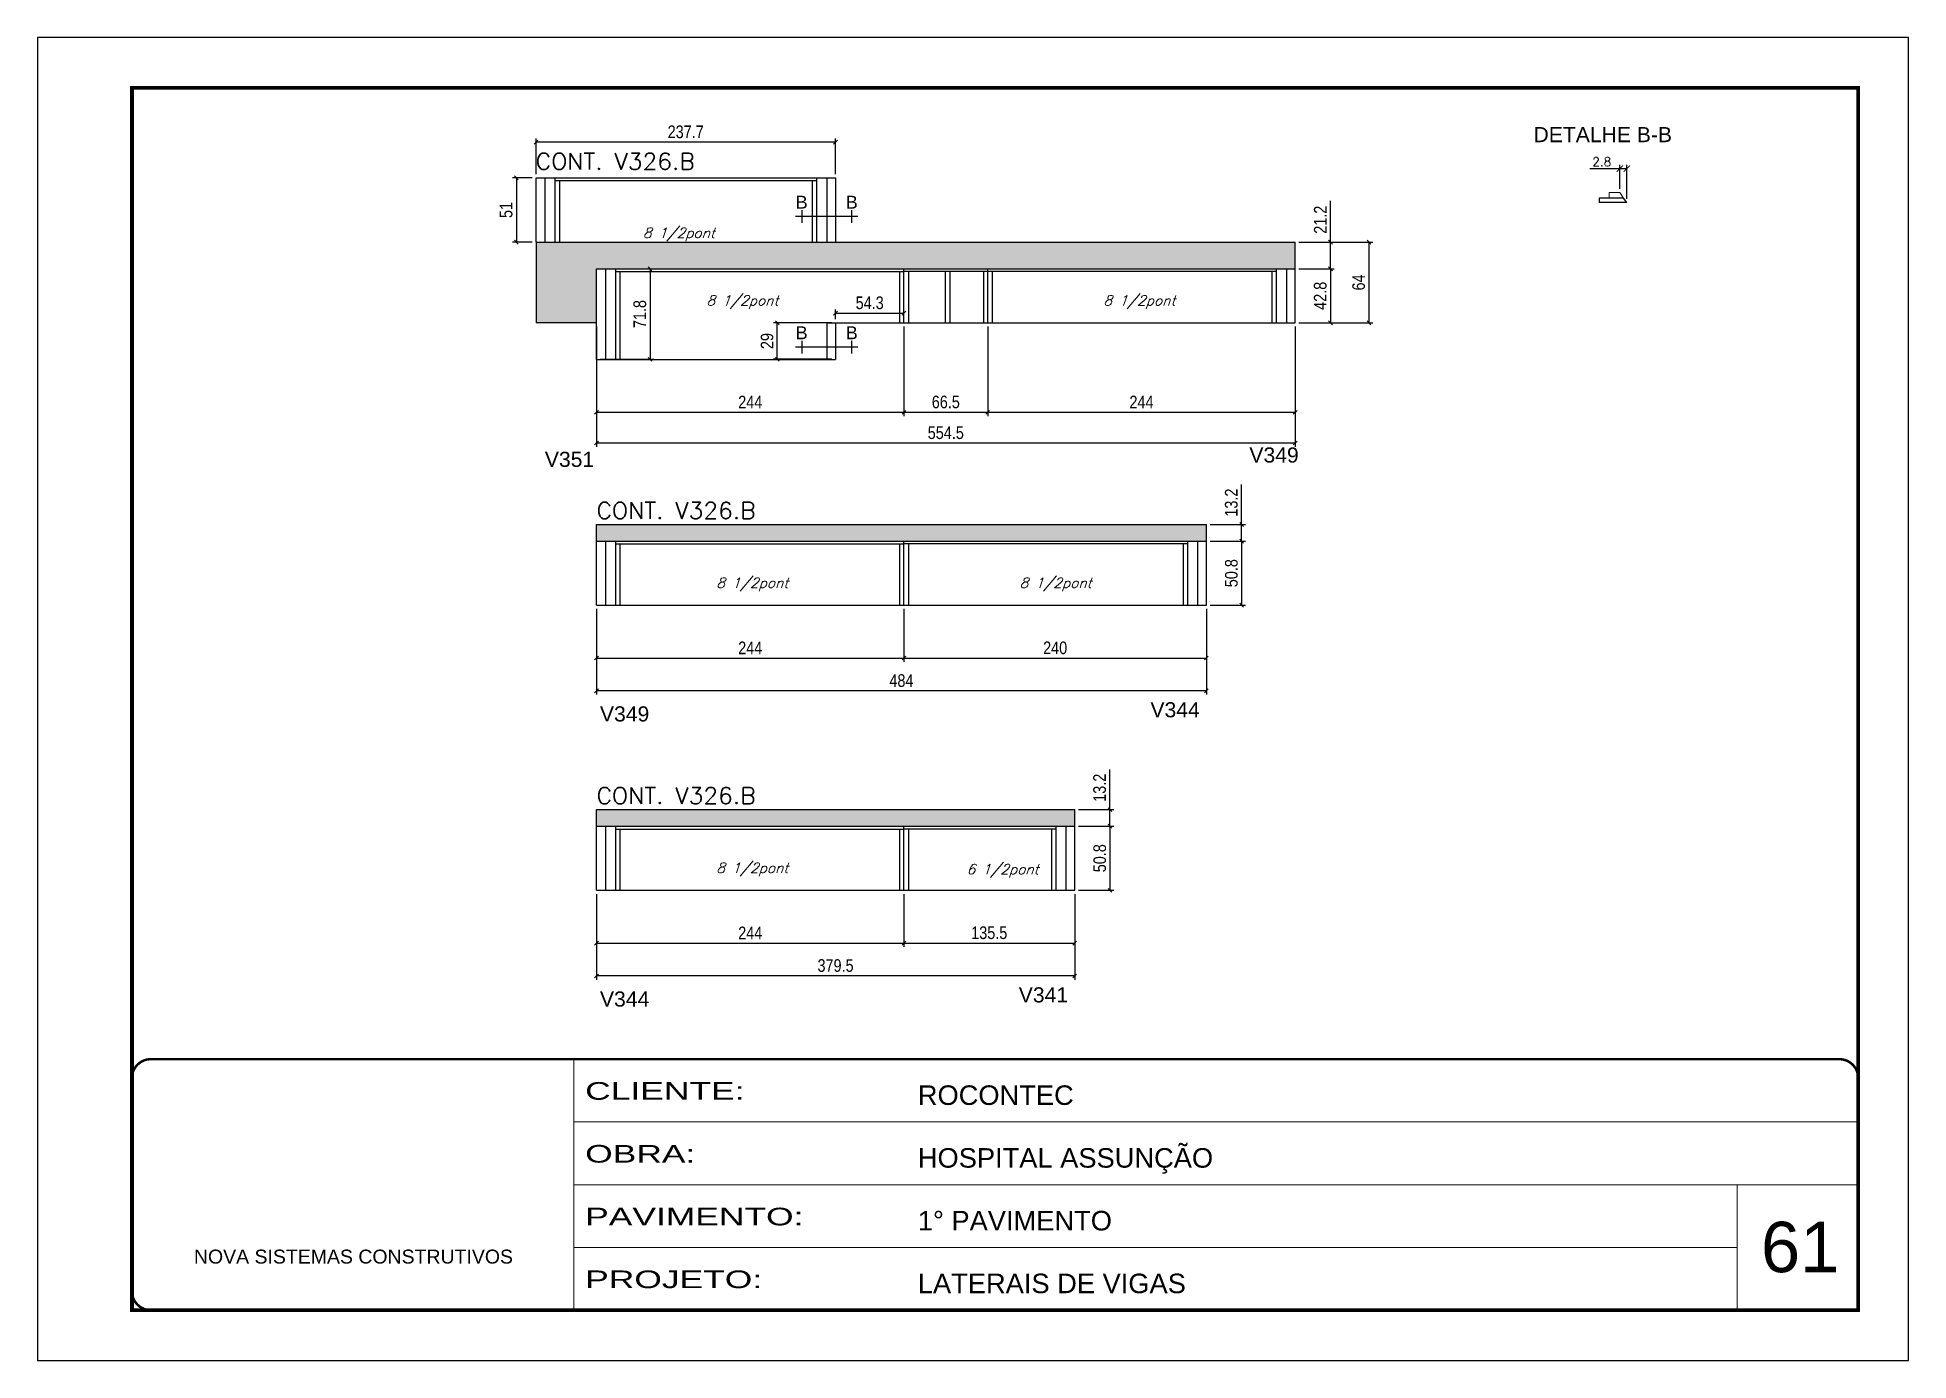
# Model space of a CAD drawing. Extents: x 137137 to 143418, y 10464 to 34486.
# Drawn here: x 137137 to 138622, y 16207 to 17257 of the extents above; entities that cross this region are included whole.
import ezdxf
from ezdxf.enums import TextEntityAlignment as Align

# ---------------------------------------------------------------- set-up
doc = ezdxf.new("R2010")
doc.units = 0
doc.linetypes.add('CONTINUO', pattern=[0])
doc.linetypes.add('DASHED', pattern=[0.75, 0.5, -0.25])
for name, color, linetype in [('5', 5, 'Continuous'), ('COTA', 241, 'Continuous'), ('detalhes', 4, 'Continuous'), ('Painéis', 200, 'Continuous'), ('SARR_2.2x7', 40, 'Continuous'), ('SARR_3.5x7', 81, 'Continuous'), ('texto', 7, 'Continuous')]:
    doc.layers.add(name, color=color, linetype=linetype)
for name, color, linetype, lineweight in [('CARIMBO', 255, 'Continuous', 9), ('Folhas', 255, 'Continuous', 9), ('Sarr 2.2x7', 40, 'Continuous', 9), ('SARRAFO DE PRESSAO', 251, 'DASHED', 9), ('Texto Seção', 7, 'Continuous', 15)]:
    doc.layers.add(name, color=color, linetype=linetype, lineweight=lineweight)
doc.layers.add('Laje_Perimetro', color=7, linetype='Continuous', plot=False)
doc.styles.add('ARIAL', font='arial.ttf')
doc.styles.add('COTA TECNICA', font='techl___.ttf', dxfattribs={"height": 10})
doc.styles.add('REGUA-120', font='ROMANS.shx', dxfattribs={"height": 15})
doc.styles.add('Romans', font='romans.shx')
doc.styles.get("Standard").update_dxf_attribs({"font": 'arial.ttf'})
doc.styles.add('Tecnologia', font='')
doc.styles.get('Tecnologia').set_extended_font_data('Forgotten Futurist')
doc.dimstyles.new('Cota Seção (2x)', dxfattribs={"dimtxt": 7, "dimasz": 5, "dimexe": 3, "dimexo": 3, "dimgap": 2, "dimtad": 3, "dimdec": 1, "dimlfac": 0.5, "dimzin": 12, "dimdsep": 46, "dimtxsty": 'Romans', "dimblk": 'ARCHTICK', "dimcen": 0, "dimclrd": 4, "dimclre": 4, "dimclrt": 1, "dimadec": 1, "dimazin": 3, "dimtfac": 1, "dimtdec": 1, "dimtmove": 0, "dimatfit": 3, "dimldrblk": 'OBLIQUE', "dimfxl": 1, "dimtolj": 1, "dimtzin": 12, "dimarcsym": 0})
doc.dimstyles.new('PAINEL', dxfattribs={"dimtxt": 10, "dimasz": 3, "dimexe": 3, "dimexo": 3, "dimgap": 3, "dimtad": 1, "dimdec": 1, "dimzin": 12, "dimdsep": 46, "dimtxsty": 'COTA TECNICA', "dimblk1": 'OBLIQUE', "dimblk2": 'OBLIQUE', "dimsah": 1, "dimcen": 0.9, "dimclrd": 4, "dimclre": 4, "dimclrt": 240, "dimadec": 1, "dimazin": 3, "dimtfac": 1, "dimtdec": 1, "dimtmove": 0, "dimatfit": 3, "dimfxl": 1, "dimtolj": 1, "dimtzin": 12, "dimarcsym": 0})

msp = doc.modelspace()

# ---------------------------------------------------------------- texts
at = {"layer": '5', "color": 7, "linetype": 'Continuous'}
msp.add_text('DETALHE B-B', height=12, rotation=359.99996, dxfattribs=at).set_placement((138324.64, 17174.03))
at = {"layer": '5', "linetype": 'Continuous'}
for s, p in [('V349', (138099.13, 16919.78)), ('V351', (137540.01, 16916.33)), ('V349', (137583.74, 16714.32)), ('V344', (138020.61, 16717.62)), ('V344', (137583.74, 16488.06)), ('V341', (137916.11, 16491.36))]:
    msp.add_text(s, height=12, rotation=359.99996, dxfattribs=at).set_placement(p)
at = {"layer": 'CARIMBO', "style": 'ARIAL'}
msp.add_text('61', height=40, dxfattribs=at).set_placement((138505.15, 16277.29))
at = {"layer": 'detalhes', "color": 0, "linetype": 'Continuous', "style": 'ARIAL'}
for p in [(137743.8, 17126.41), (137783.59, 17126.41), (137743.8, 17022.76), (137783.59, 17022.76)]:
    msp.add_text('B', height=10.22, dxfattribs=at).set_placement(p, align=Align.MIDDLE_CENTER)
at = {"layer": 'texto', "color": 2, "char_height": 8, "attachment_point": 5, "style": 'Romans'}
for s, insert in [('{\\Q19;\\C256;8 1/2pont}', (137646.37, 17100.78)), ('{\\Q19;\\C256;8 1/2pont}', (137696.79, 17047.14)), ('{\\Q19;\\C256;8 1/2pont}', (138011.85, 17047.14)), ('{\\Q19;\\C256;8 1/2pont}', (137704.61, 16823.06)), ('{\\Q19;\\C256;8 1/2pont}', (137945.35, 16823.06)), ('{\\Q19;\\C256;8 1/2pont}', (137704.61, 16596.81)), ('{\\Q19;\\C256;6 1/2pont}', (137903.27, 16595.79))]:
    msp.add_mtext(s, dxfattribs=dict(at, insert=insert))
at = {"layer": 'Texto Seção', "style": 'REGUA-120', "width": 1.05}
for p in [(137532.7, 17152.29), (137580.98, 16875.22), (137580.98, 16648.96)]:
    msp.add_text('CONT. V326.B', height=13, dxfattribs=at).set_placement(p)

# ---------------------------------------------------------------- blocks, each defined once
blk = doc.blocks.new('9999999999')
at = {"color": 30, "linetype": 'CONTINUO'}
for p, q in [((98564.6, 34230.2), (98564.6, 34429.4)), ((98564.6, 34379.6), (99584, 34379.6)), ((98564.6, 34329.8), (99488, 34329.8)), ((99584, 34329.8), (99488, 34329.8)), ((99488, 34329.8), (99488, 34230.2)), ((98564.6, 34280), (99488, 34280))]:
    blk.add_line(p, q, dxfattribs=at)
at = {"color": 30, "linetype": 'CONTINUO', "const_width": 2}
blk.add_lwpolyline([(99584, 34230.2), (99584, 34414.4, 0.414214), (99569, 34429.4), (98229, 34429.4, 0.414214), (98214, 34414.4), (98214, 34245.2, 0.414214), (98229, 34230.2), (99584, 34230.2)], format="xyb", dxfattribs=at)
at = {"layer": 'Folhas'}
blk.add_lwpolyline([(98139, 34190.2), (99624, 34190.2), (99624, 35240.2), (98139, 35240.2)], close=True, dxfattribs=at)
at = {"layer": 'Folhas', "color": 30, "const_width": 3}
blk.add_lwpolyline([(98214, 34230.2), (99584, 34230.2), (99584, 35200.2), (98214, 35200.2)], close=True, dxfattribs=at)
at = {"color": 7, "linetype": 'Continuous', "ltscale": 5, "style": 'ARIAL'}
for s, height, p in [('ROCONTEC', 15.48, (98837.7, 34393.1)), ('HOSPITAL ASSUNÇÃO', 15.483, (98837.7, 34343.3)), ('1° PAVIMENTO', 15.483, (98837.7, 34293.5)), ('NOVA SISTEMAS CONSTRUTIVOS', 11.059, (98263.2, 34267.2)), ('LATERAIS DE VIGAS', 15.483, (98837.7, 34243.7))]:
    blk.add_text(s, height=height, dxfattribs=at).set_placement(p)
at = {"layer": 'Folhas', "color": 7, "style": 'Tecnologia', "width": 1.5}
for s, p in [('CLIENTE:', (98573.7, 34397.2)), ('OBRA:', (98573.7, 34347.3)), ('PAVIMENTO:', (98573.7, 34297.5)), ('PROJETO:', (98573.7, 34247.7))]:
    blk.add_text(s, height=14, dxfattribs=at).set_placement(p)
blk = doc.blocks.new('_Oblique')
at = {"color": 0, "linetype": 'ByBlock', "lineweight": -2}
blk.add_line((-0.5, -0.5), (0.5, 0.5), dxfattribs=at)
blk = doc.blocks.new('*D1725')
at = {"layer": 'COTA', "color": 4, "lineweight": -2, "ltscale": 25, "transparency": 16777216}
for p, q in [((137581, 17027.7), (137581, 16932.3)), ((138135.5, 17027.7), (138135.5, 16932.3)), ((138135.5, 16935.3), (137581, 16935.3))]:
    blk.add_line(p, q, dxfattribs=at)
at = {"layer": 'Defpoints', "color": 0, "ltscale": 25, "transparency": 16777216}
for p in [(137581, 17030.7), (138135.5, 17030.7), (137581, 16935.3)]:
    blk.add_point(p, dxfattribs=at)
at = {"layer": 'COTA', "color": 4, "lineweight": -2, "ltscale": 25, "transparency": 16777216, "xscale": 3, "yscale": 3, "zscale": 3, "rotation": 180}
blk.add_blockref('_Oblique', (137581, 16935.3), dxfattribs=at)
at = {"layer": 'COTA', "color": 4, "lineweight": -2, "ltscale": 25, "transparency": 16777216, "xscale": 3, "yscale": 3, "zscale": 3}
blk.add_blockref('_Oblique', (138135.5, 16935.3), dxfattribs=at)
at = {"layer": 'COTA', "color": 240, "ltscale": 25, "transparency": 16777216, "insert": (137858.2, 16943.4), "char_height": 10, "attachment_point": 5, "style": 'COTA TECNICA'}
blk.add_mtext('\\A1;554.5', dxfattribs=at)
blk = doc.blocks.new('*D1726')
at = {"layer": 'COTA', "color": 4, "lineweight": -2, "ltscale": 25, "transparency": 16777216}
for p, q in [((137825, 17027.7), (137825, 16956.7)), ((137581, 16998.7), (137581, 16956.7)), ((137581, 16959.7), (137825, 16959.7))]:
    blk.add_line(p, q, dxfattribs=at)
at = {"layer": 'Defpoints', "color": 0, "ltscale": 25, "transparency": 16777216}
for p in [(137825, 17030.7), (137581, 17001.7), (137825, 16959.7)]:
    blk.add_point(p, dxfattribs=at)
at = {"layer": 'COTA', "color": 4, "lineweight": -2, "ltscale": 25, "transparency": 16777216, "xscale": 3, "yscale": 3, "zscale": 3, "rotation": 180}
blk.add_blockref('_Oblique', (137581, 16959.7), dxfattribs=at)
at = {"layer": 'COTA', "color": 4, "lineweight": -2, "ltscale": 25, "transparency": 16777216, "xscale": 3, "yscale": 3, "zscale": 3}
blk.add_blockref('_Oblique', (137825, 16959.7), dxfattribs=at)
at = {"layer": 'COTA', "color": 240, "ltscale": 25, "transparency": 16777216, "insert": (137703, 16967.8), "char_height": 10, "attachment_point": 5, "style": 'COTA TECNICA'}
blk.add_mtext('\\A1;244', dxfattribs=at)
blk = doc.blocks.new('*D1727')
at = {"layer": 'COTA', "color": 4, "lineweight": -2, "ltscale": 25, "transparency": 16777216}
for p, q in [((137825, 17027.7), (137825, 16956.7)), ((137891.5, 17027.7), (137891.5, 16956.7)), ((137825, 16959.7), (137891.5, 16959.7))]:
    blk.add_line(p, q, dxfattribs=at)
at = {"layer": 'Defpoints', "color": 0, "ltscale": 25, "transparency": 16777216}
for p in [(137825, 17030.7), (137891.5, 17030.7), (137891.5, 16959.7)]:
    blk.add_point(p, dxfattribs=at)
at = {"layer": 'COTA', "color": 4, "lineweight": -2, "ltscale": 25, "transparency": 16777216, "xscale": 3, "yscale": 3, "zscale": 3, "rotation": 180}
blk.add_blockref('_Oblique', (137825, 16959.7), dxfattribs=at)
at = {"layer": 'COTA', "color": 4, "lineweight": -2, "ltscale": 25, "transparency": 16777216, "xscale": 3, "yscale": 3, "zscale": 3}
blk.add_blockref('_Oblique', (137891.5, 16959.7), dxfattribs=at)
at = {"layer": 'COTA', "color": 240, "ltscale": 25, "transparency": 16777216, "insert": (137858.2, 16967.8), "char_height": 10, "attachment_point": 5, "style": 'COTA TECNICA'}
blk.add_mtext('\\A1;66.5', dxfattribs=at)
blk = doc.blocks.new('*D1728')
at = {"layer": 'COTA', "color": 4, "lineweight": -2, "ltscale": 25, "transparency": 16777216}
for p, q in [((137891.5, 17027.7), (137891.5, 16956.7)), ((138135.5, 17027.7), (138135.5, 16956.7)), ((137891.5, 16959.7), (138135.5, 16959.7))]:
    blk.add_line(p, q, dxfattribs=at)
at = {"layer": 'Defpoints', "color": 0, "ltscale": 25, "transparency": 16777216}
for p in [(137891.5, 17030.7), (138135.5, 17030.7), (138135.5, 16959.7)]:
    blk.add_point(p, dxfattribs=at)
at = {"layer": 'COTA', "color": 4, "lineweight": -2, "ltscale": 25, "transparency": 16777216, "xscale": 3, "yscale": 3, "zscale": 3, "rotation": 180}
blk.add_blockref('_Oblique', (137891.5, 16959.7), dxfattribs=at)
at = {"layer": 'COTA', "color": 4, "lineweight": -2, "ltscale": 25, "transparency": 16777216, "xscale": 3, "yscale": 3, "zscale": 3}
blk.add_blockref('_Oblique', (138135.5, 16959.7), dxfattribs=at)
at = {"layer": 'COTA', "color": 240, "ltscale": 25, "transparency": 16777216, "insert": (138013.5, 16967.8), "char_height": 10, "attachment_point": 5, "style": 'COTA TECNICA'}
blk.add_mtext('\\A1;244', dxfattribs=at)
blk = doc.blocks.new('*D1729')
at = {"layer": 'COTA', "color": 4, "lineweight": -2, "ltscale": 25, "transparency": 16777216}
for p, q in [((138138.5, 17073.5), (138166.5, 17073.5)), ((138163.5, 17073.5), (138163.5, 17030.7)), ((138138.5, 17030.7), (138166.5, 17030.7))]:
    blk.add_line(p, q, dxfattribs=at)
at = {"layer": 'Defpoints', "color": 0, "ltscale": 25, "transparency": 16777216}
for p in [(138135.5, 17073.5), (138135.5, 17030.7), (138163.5, 17030.7)]:
    blk.add_point(p, dxfattribs=at)
at = {"layer": 'COTA', "color": 4, "lineweight": -2, "ltscale": 25, "transparency": 16777216, "xscale": 3, "yscale": 3, "zscale": 3}
for p, rotation in [((138163.5, 17073.5), 90), ((138163.5, 17030.7), 270)]:
    blk.add_blockref('_Oblique', p, dxfattribs=dict(at, rotation=rotation))
at = {"layer": 'COTA', "color": 240, "ltscale": 25, "transparency": 16777216, "insert": (138155.4, 17052.1), "char_height": 10, "attachment_point": 5, "rotation": 90, "style": 'COTA TECNICA'}
blk.add_mtext('\\A1;42.8', dxfattribs=at)
blk = doc.blocks.new('*D1730')
at = {"layer": 'COTA', "color": 4, "lineweight": -2, "ltscale": 25, "transparency": 16777216}
for p, q in [((138163.5, 17094.7), (138163.5, 17127.4)), ((138138.5, 17094.7), (138166.5, 17094.7)), ((138163.5, 17073.5), (138163.5, 17094.7)), ((138138.5, 17073.5), (138166.5, 17073.5))]:
    blk.add_line(p, q, dxfattribs=at)
at = {"layer": 'Defpoints', "color": 0, "ltscale": 25, "transparency": 16777216}
for p in [(138135.5, 17094.7), (138163.5, 17094.7), (138135.5, 17073.5)]:
    blk.add_point(p, dxfattribs=at)
at = {"layer": 'COTA', "color": 4, "lineweight": -2, "ltscale": 25, "transparency": 16777216, "xscale": 3, "yscale": 3, "zscale": 3}
for p, rotation in [((138163.5, 17094.7), 90), ((138163.5, 17073.5), 270)]:
    blk.add_blockref('_Oblique', p, dxfattribs=dict(at, rotation=rotation))
at = {"layer": 'COTA', "color": 240, "ltscale": 25, "transparency": 16777216, "insert": (138155.4, 17112.5), "char_height": 10, "attachment_point": 5, "rotation": 90, "style": 'COTA TECNICA'}
blk.add_mtext('\\A1;21.2', dxfattribs=at)
blk = doc.blocks.new('*D1731')
at = {"layer": 'COTA', "color": 4, "lineweight": -2, "ltscale": 25, "transparency": 16777216}
for p, q in [((137581, 16803.6), (137581, 16735.6)), ((138065, 16803.6), (138065, 16735.6)), ((138065, 16738.6), (137581, 16738.6))]:
    blk.add_line(p, q, dxfattribs=at)
at = {"layer": 'Defpoints', "color": 0, "ltscale": 25, "transparency": 16777216}
for p in [(137581, 16806.6), (138065, 16806.6), (137581, 16738.6)]:
    blk.add_point(p, dxfattribs=at)
at = {"layer": 'COTA', "color": 4, "lineweight": -2, "ltscale": 25, "transparency": 16777216, "xscale": 3, "yscale": 3, "zscale": 3, "rotation": 180}
blk.add_blockref('_Oblique', (137581, 16738.6), dxfattribs=at)
at = {"layer": 'COTA', "color": 4, "lineweight": -2, "ltscale": 25, "transparency": 16777216, "xscale": 3, "yscale": 3, "zscale": 3}
blk.add_blockref('_Oblique', (138065, 16738.6), dxfattribs=at)
at = {"layer": 'COTA', "color": 240, "ltscale": 25, "transparency": 16777216, "insert": (137823, 16746.7), "char_height": 10, "attachment_point": 5, "style": 'COTA TECNICA'}
blk.add_mtext('\\A1;484', dxfattribs=at)
blk = doc.blocks.new('*D1732')
at = {"layer": 'COTA', "color": 4, "lineweight": -2, "ltscale": 25, "transparency": 16777216}
for p, q in [((137581, 16803.6), (137581, 16761.6)), ((137825, 16803.6), (137825, 16761.6)), ((137581, 16764.6), (137825, 16764.6))]:
    blk.add_line(p, q, dxfattribs=at)
at = {"layer": 'Defpoints', "color": 0, "ltscale": 25, "transparency": 16777216}
for p in [(137581, 16806.6), (137825, 16806.6), (137825, 16764.6)]:
    blk.add_point(p, dxfattribs=at)
at = {"layer": 'COTA', "color": 4, "lineweight": -2, "ltscale": 25, "transparency": 16777216, "xscale": 3, "yscale": 3, "zscale": 3, "rotation": 180}
blk.add_blockref('_Oblique', (137581, 16764.6), dxfattribs=at)
at = {"layer": 'COTA', "color": 4, "lineweight": -2, "ltscale": 25, "transparency": 16777216, "xscale": 3, "yscale": 3, "zscale": 3}
blk.add_blockref('_Oblique', (137825, 16764.6), dxfattribs=at)
at = {"layer": 'COTA', "color": 240, "ltscale": 25, "transparency": 16777216, "insert": (137703, 16772.7), "char_height": 10, "attachment_point": 5, "style": 'COTA TECNICA'}
blk.add_mtext('\\A1;244', dxfattribs=at)
blk = doc.blocks.new('*D1704')
at = {"layer": 'COTA', "color": 4, "lineweight": -2, "ltscale": 25, "transparency": 16777216}
for p, q in [((137825, 16803.6), (137825, 16761.6)), ((138065, 16803.6), (138065, 16761.6)), ((137825, 16764.6), (138065, 16764.6))]:
    blk.add_line(p, q, dxfattribs=at)
at = {"layer": 'Defpoints', "color": 0, "ltscale": 25, "transparency": 16777216}
for p in [(137825, 16806.6), (138065, 16806.6), (138065, 16764.6)]:
    blk.add_point(p, dxfattribs=at)
at = {"layer": 'COTA', "color": 4, "lineweight": -2, "ltscale": 25, "transparency": 16777216, "xscale": 3, "yscale": 3, "zscale": 3, "rotation": 180}
blk.add_blockref('_Oblique', (137825, 16764.6), dxfattribs=at)
at = {"layer": 'COTA', "color": 4, "lineweight": -2, "ltscale": 25, "transparency": 16777216, "xscale": 3, "yscale": 3, "zscale": 3}
blk.add_blockref('_Oblique', (138065, 16764.6), dxfattribs=at)
at = {"layer": 'COTA', "color": 240, "ltscale": 25, "transparency": 16777216, "insert": (137945, 16772.7), "char_height": 10, "attachment_point": 5, "style": 'COTA TECNICA'}
blk.add_mtext('\\A1;240', dxfattribs=at)
blk = doc.blocks.new('*D1733')
at = {"layer": 'COTA', "color": 4, "lineweight": -2, "ltscale": 25, "transparency": 16777216}
for p, q in [((138068, 16857.4), (138096, 16857.4)), ((138093, 16857.4), (138093, 16806.6)), ((138068, 16806.6), (138096, 16806.6))]:
    blk.add_line(p, q, dxfattribs=at)
at = {"layer": 'Defpoints', "color": 0, "ltscale": 25, "transparency": 16777216}
for p in [(138065, 16857.4), (138065, 16806.6), (138093, 16806.6)]:
    blk.add_point(p, dxfattribs=at)
at = {"layer": 'COTA', "color": 4, "lineweight": -2, "ltscale": 25, "transparency": 16777216, "xscale": 3, "yscale": 3, "zscale": 3}
for p, rotation in [((138093, 16857.4), 90), ((138093, 16806.6), 270)]:
    blk.add_blockref('_Oblique', p, dxfattribs=dict(at, rotation=rotation))
at = {"layer": 'COTA', "color": 240, "ltscale": 25, "transparency": 16777216, "insert": (138084.9, 16832), "char_height": 10, "attachment_point": 5, "rotation": 90, "style": 'COTA TECNICA'}
blk.add_mtext('\\A1;50.8', dxfattribs=at)
blk = doc.blocks.new('*D1734')
at = {"layer": 'COTA', "color": 4, "lineweight": -2, "ltscale": 25, "transparency": 16777216}
for p, q in [((138093, 16870.6), (138093, 16902.3)), ((138068, 16870.6), (138096, 16870.6)), ((138093, 16857.4), (138093, 16870.6)), ((138068, 16857.4), (138096, 16857.4))]:
    blk.add_line(p, q, dxfattribs=at)
at = {"layer": 'Defpoints', "color": 0, "ltscale": 25, "transparency": 16777216}
for p in [(138065, 16870.6), (138093, 16870.6), (138065, 16857.4)]:
    blk.add_point(p, dxfattribs=at)
at = {"layer": 'COTA', "color": 4, "lineweight": -2, "ltscale": 25, "transparency": 16777216, "xscale": 3, "yscale": 3, "zscale": 3}
for p, rotation in [((138093, 16870.6), 90), ((138093, 16857.4), 270)]:
    blk.add_blockref('_Oblique', p, dxfattribs=dict(at, rotation=rotation))
at = {"layer": 'COTA', "color": 240, "ltscale": 25, "transparency": 16777216, "insert": (138084.8, 16888), "char_height": 10, "attachment_point": 5, "rotation": 90, "style": 'COTA TECNICA'}
blk.add_mtext('\\A1;13.2', dxfattribs=at)
blk = doc.blocks.new('*D1735')
at = {"layer": 'COTA', "color": 4, "lineweight": -2, "ltscale": 25, "transparency": 16777216}
for p, q in [((137581, 16577.4), (137581, 16509.4)), ((137960.5, 16577.4), (137960.5, 16509.4)), ((137960.5, 16512.4), (137581, 16512.4))]:
    blk.add_line(p, q, dxfattribs=at)
at = {"layer": 'Defpoints', "color": 0, "ltscale": 25, "transparency": 16777216}
for p in [(137581, 16580.4), (137960.5, 16580.4), (137581, 16512.4)]:
    blk.add_point(p, dxfattribs=at)
at = {"layer": 'COTA', "color": 4, "lineweight": -2, "ltscale": 25, "transparency": 16777216, "xscale": 3, "yscale": 3, "zscale": 3, "rotation": 180}
blk.add_blockref('_Oblique', (137581, 16512.4), dxfattribs=at)
at = {"layer": 'COTA', "color": 4, "lineweight": -2, "ltscale": 25, "transparency": 16777216, "xscale": 3, "yscale": 3, "zscale": 3}
blk.add_blockref('_Oblique', (137960.5, 16512.4), dxfattribs=at)
at = {"layer": 'COTA', "color": 240, "ltscale": 25, "transparency": 16777216, "insert": (137770.7, 16520.6), "char_height": 10, "attachment_point": 5, "style": 'COTA TECNICA'}
blk.add_mtext('\\A1;379.5', dxfattribs=at)
blk = doc.blocks.new('*D1736')
at = {"layer": 'COTA', "color": 4, "lineweight": -2, "ltscale": 25, "transparency": 16777216}
for p, q in [((137581, 16577.4), (137581, 16535.4)), ((137825, 16577.4), (137825, 16535.4)), ((137581, 16538.4), (137825, 16538.4))]:
    blk.add_line(p, q, dxfattribs=at)
at = {"layer": 'Defpoints', "color": 0, "ltscale": 25, "transparency": 16777216}
for p in [(137581, 16580.4), (137825, 16580.4), (137825, 16538.4)]:
    blk.add_point(p, dxfattribs=at)
at = {"layer": 'COTA', "color": 4, "lineweight": -2, "ltscale": 25, "transparency": 16777216, "xscale": 3, "yscale": 3, "zscale": 3, "rotation": 180}
blk.add_blockref('_Oblique', (137581, 16538.4), dxfattribs=at)
at = {"layer": 'COTA', "color": 4, "lineweight": -2, "ltscale": 25, "transparency": 16777216, "xscale": 3, "yscale": 3, "zscale": 3}
blk.add_blockref('_Oblique', (137825, 16538.4), dxfattribs=at)
at = {"layer": 'COTA', "color": 240, "ltscale": 25, "transparency": 16777216, "insert": (137703, 16546.5), "char_height": 10, "attachment_point": 5, "style": 'COTA TECNICA'}
blk.add_mtext('\\A1;244', dxfattribs=at)
blk = doc.blocks.new('*D1705')
at = {"layer": 'COTA', "color": 4, "lineweight": -2, "ltscale": 25, "transparency": 16777216}
for p, q in [((137825, 16577.4), (137825, 16535.4)), ((137960.5, 16577.4), (137960.5, 16535.4)), ((137825, 16538.4), (137960.5, 16538.4))]:
    blk.add_line(p, q, dxfattribs=at)
at = {"layer": 'Defpoints', "color": 0, "ltscale": 25, "transparency": 16777216}
for p in [(137825, 16580.4), (137960.5, 16580.4), (137960.5, 16538.4)]:
    blk.add_point(p, dxfattribs=at)
at = {"layer": 'COTA', "color": 4, "lineweight": -2, "ltscale": 25, "transparency": 16777216, "xscale": 3, "yscale": 3, "zscale": 3, "rotation": 180}
blk.add_blockref('_Oblique', (137825, 16538.4), dxfattribs=at)
at = {"layer": 'COTA', "color": 4, "lineweight": -2, "ltscale": 25, "transparency": 16777216, "xscale": 3, "yscale": 3, "zscale": 3}
blk.add_blockref('_Oblique', (137960.5, 16538.4), dxfattribs=at)
at = {"layer": 'COTA', "color": 240, "ltscale": 25, "transparency": 16777216, "insert": (137892.7, 16546.6), "char_height": 10, "attachment_point": 5, "style": 'COTA TECNICA'}
blk.add_mtext('\\A1;135.5', dxfattribs=at)
blk = doc.blocks.new('*D1737')
at = {"layer": 'COTA', "color": 4, "lineweight": -2, "ltscale": 25, "transparency": 16777216}
for p, q in [((137963.5, 16631.2), (137991.5, 16631.2)), ((137988.5, 16631.2), (137988.5, 16580.4)), ((137963.5, 16580.4), (137991.5, 16580.4))]:
    blk.add_line(p, q, dxfattribs=at)
at = {"layer": 'Defpoints', "color": 0, "ltscale": 25, "transparency": 16777216}
for p in [(137960.5, 16631.2), (137960.5, 16580.4), (137988.5, 16580.4)]:
    blk.add_point(p, dxfattribs=at)
at = {"layer": 'COTA', "color": 4, "lineweight": -2, "ltscale": 25, "transparency": 16777216, "xscale": 3, "yscale": 3, "zscale": 3}
for p, rotation in [((137988.5, 16631.2), 90), ((137988.5, 16580.4), 270)]:
    blk.add_blockref('_Oblique', p, dxfattribs=dict(at, rotation=rotation))
at = {"layer": 'COTA', "color": 240, "ltscale": 25, "transparency": 16777216, "insert": (137980.4, 16605.8), "char_height": 10, "attachment_point": 5, "rotation": 90, "style": 'COTA TECNICA'}
blk.add_mtext('\\A1;50.8', dxfattribs=at)
blk = doc.blocks.new('*D1738')
at = {"layer": 'COTA', "color": 4, "lineweight": -2, "ltscale": 25, "transparency": 16777216}
for p, q in [((137988.5, 16644.4), (137988.5, 16676.1)), ((137963.5, 16644.4), (137991.5, 16644.4)), ((137988.5, 16631.2), (137988.5, 16644.4)), ((137963.5, 16631.2), (137991.5, 16631.2))]:
    blk.add_line(p, q, dxfattribs=at)
at = {"layer": 'Defpoints', "color": 0, "ltscale": 25, "transparency": 16777216}
for p in [(137960.5, 16644.4), (137988.5, 16644.4), (137960.5, 16631.2)]:
    blk.add_point(p, dxfattribs=at)
at = {"layer": 'COTA', "color": 4, "lineweight": -2, "ltscale": 25, "transparency": 16777216, "xscale": 3, "yscale": 3, "zscale": 3}
for p, rotation in [((137988.5, 16644.4), 90), ((137988.5, 16631.2), 270)]:
    blk.add_blockref('_Oblique', p, dxfattribs=dict(at, rotation=rotation))
at = {"layer": 'COTA', "color": 240, "ltscale": 25, "transparency": 16777216, "insert": (137980.3, 16661.7), "char_height": 10, "attachment_point": 5, "rotation": 90, "style": 'COTA TECNICA'}
blk.add_mtext('\\A1;13.2', dxfattribs=at)
blk = doc.blocks.new('*D2091')
at = {"layer": 'COTA', "color": 4, "lineweight": -2, "ltscale": 25, "transparency": 16777216}
for p, q in [((137533, 17148.7), (137533, 17177)), ((137770.7, 17174), (137533, 17174)), ((137770.7, 17148.7), (137770.7, 17177))]:
    blk.add_line(p, q, dxfattribs=at)
at = {"layer": 'Defpoints', "color": 0, "ltscale": 25, "transparency": 16777216}
for p in [(137533, 17174), (137533, 17145.7), (137770.7, 17145.7)]:
    blk.add_point(p, dxfattribs=at)
at = {"layer": 'COTA', "color": 4, "lineweight": -2, "ltscale": 25, "transparency": 16777216, "xscale": 3, "yscale": 3, "zscale": 3, "rotation": 180}
blk.add_blockref('_Oblique', (137533, 17174), dxfattribs=at)
at = {"layer": 'COTA', "color": 4, "lineweight": -2, "ltscale": 25, "transparency": 16777216, "xscale": 3, "yscale": 3, "zscale": 3}
blk.add_blockref('_Oblique', (137770.7, 17174), dxfattribs=at)
at = {"layer": 'COTA', "color": 240, "ltscale": 25, "transparency": 16777216, "insert": (137651.8, 17182.2), "char_height": 10, "attachment_point": 5, "style": 'COTA TECNICA'}
blk.add_mtext('\\A1;237.7', dxfattribs=at)
blk = doc.blocks.new('*D2092')
at = {"layer": 'COTA', "color": 4, "lineweight": -2, "ltscale": 25, "transparency": 16777216}
for p, q in [((137530, 17145.7), (137514.4, 17145.7)), ((137517.4, 17145.7), (137517.4, 17094.7)), ((137530, 17094.7), (137514.4, 17094.7))]:
    blk.add_line(p, q, dxfattribs=at)
at = {"layer": 'Defpoints', "color": 0, "ltscale": 25, "transparency": 16777216}
for p in [(137533, 17145.7), (137517.4, 17094.7), (137533, 17094.7)]:
    blk.add_point(p, dxfattribs=at)
at = {"layer": 'COTA', "color": 4, "lineweight": -2, "ltscale": 25, "transparency": 16777216, "xscale": 3, "yscale": 3, "zscale": 3}
for p, rotation in [((137517.4, 17145.7), 90), ((137517.4, 17094.7), 270)]:
    blk.add_blockref('_Oblique', p, dxfattribs=dict(at, rotation=rotation))
at = {"layer": 'COTA', "color": 240, "ltscale": 25, "transparency": 16777216, "insert": (137509.3, 17120.2), "char_height": 10, "attachment_point": 5, "rotation": 90, "style": 'COTA TECNICA'}
blk.add_mtext('\\A1;51', dxfattribs=at)
blk = doc.blocks.new('_ArchTick')
at = {"color": 0, "linetype": 'ByBlock', "const_width": 0.15}
blk.add_lwpolyline([(-0.5, -0.5), (0.5, 0.5)], dxfattribs=at)
blk = doc.blocks.new('*D2093')
at = {"layer": 'COTA', "color": 4, "lineweight": -2, "transparency": 16777216}
for p, q in [((138393.1, 17153), (138369.4, 17153)), ((138393.1, 17137), (138393.1, 17156)), ((138398.7, 17153), (138393.1, 17153)), ((138398.7, 17129), (138398.7, 17156))]:
    blk.add_line(p, q, dxfattribs=at)
at = {"layer": 'Defpoints', "color": 0, "transparency": 16777216}
for p in [(138393.1, 17153), (138393.1, 17134), (138398.7, 17126)]:
    blk.add_point(p, dxfattribs=at)
at = {"layer": 'COTA', "color": 4, "lineweight": -2, "transparency": 16777216, "xscale": 5, "yscale": 5, "zscale": 5}
for p, rotation in [((138393.1, 17153), 180.000000250129), ((138398.7, 17153), 2.501290374823384e-07)]:
    blk.add_blockref('_ArchTick', p, dxfattribs=dict(at, rotation=rotation))
at = {"layer": 'COTA', "color": 1, "transparency": 16777216, "insert": (138378.8, 17158.5), "char_height": 7, "attachment_point": 5, "rotation": 0, "style": 'Romans'}
blk.add_mtext('\\A1;2.8', dxfattribs=at)
blk = doc.blocks.new('*D2094')
at = {"layer": 'COTA', "color": 4, "lineweight": -2, "ltscale": 25, "transparency": 16777216}
for p, q in [((138138.5, 17094.7), (138197, 17094.7)), ((138194, 17094.7), (138194, 17030.7)), ((138138.5, 17030.7), (138197, 17030.7))]:
    blk.add_line(p, q, dxfattribs=at)
at = {"layer": 'Defpoints', "color": 0, "ltscale": 25, "transparency": 16777216}
for p in [(138135.5, 17094.7), (138135.5, 17030.7), (138194, 17030.7)]:
    blk.add_point(p, dxfattribs=at)
at = {"layer": 'COTA', "color": 4, "lineweight": -2, "ltscale": 25, "transparency": 16777216, "xscale": 3, "yscale": 3, "zscale": 3}
for p, rotation in [((138194, 17094.7), 90), ((138194, 17030.7), 270)]:
    blk.add_blockref('_Oblique', p, dxfattribs=dict(at, rotation=rotation))
at = {"layer": 'COTA', "color": 240, "ltscale": 25, "transparency": 16777216, "insert": (138185.9, 17062.7), "char_height": 10, "attachment_point": 5, "rotation": 90, "style": 'COTA TECNICA'}
blk.add_mtext('\\A1;64', dxfattribs=at)
blk = doc.blocks.new('*D2095')
at = {"layer": 'COTA', "color": 4, "lineweight": -2, "ltscale": 25, "transparency": 16777216}
for p, q in [((137584, 17073.5), (137626.5, 17073.5)), ((137623.5, 17073.5), (137623.5, 17001.7)), ((137584, 17001.7), (137626.5, 17001.7))]:
    blk.add_line(p, q, dxfattribs=at)
at = {"layer": 'Defpoints', "color": 0, "ltscale": 25, "transparency": 16777216}
for p in [(137581, 17073.5), (137581, 17001.7), (137623.5, 17001.7)]:
    blk.add_point(p, dxfattribs=at)
at = {"layer": 'COTA', "color": 4, "lineweight": -2, "ltscale": 25, "transparency": 16777216, "xscale": 3, "yscale": 3, "zscale": 3}
for p, rotation in [((137623.5, 17073.5), 90), ((137623.5, 17001.7), 270)]:
    blk.add_blockref('_Oblique', p, dxfattribs=dict(at, rotation=rotation))
at = {"layer": 'COTA', "color": 240, "ltscale": 25, "transparency": 16777216, "insert": (137615.4, 17037.6), "char_height": 10, "attachment_point": 5, "rotation": 90, "style": 'COTA TECNICA'}
blk.add_mtext('\\A1;71.8', dxfattribs=at)
blk = doc.blocks.new('*D2096')
at = {"layer": 'COTA', "color": 4, "lineweight": -2, "ltscale": 25, "transparency": 16777216}
for p, q in [((137767.7, 17030.7), (137721.5, 17030.7)), ((137724.5, 17001.7), (137724.5, 17030.7)), ((137767.7, 17001.7), (137721.5, 17001.7))]:
    blk.add_line(p, q, dxfattribs=at)
at = {"layer": 'Defpoints', "color": 0, "ltscale": 25, "transparency": 16777216}
for p in [(137724.5, 17030.7), (137770.7, 17030.7), (137770.7, 17001.7)]:
    blk.add_point(p, dxfattribs=at)
at = {"layer": 'COTA', "color": 4, "lineweight": -2, "ltscale": 25, "transparency": 16777216, "xscale": 3, "yscale": 3, "zscale": 3}
for p, rotation in [((137724.5, 17030.7), 90), ((137724.5, 17001.7), 270)]:
    blk.add_blockref('_Oblique', p, dxfattribs=dict(at, rotation=rotation))
at = {"layer": 'COTA', "color": 240, "ltscale": 25, "transparency": 16777216, "insert": (137716.4, 17016.2), "char_height": 10, "attachment_point": 5, "rotation": 90, "style": 'COTA TECNICA'}
blk.add_mtext('\\A1;29', dxfattribs=at)
blk = doc.blocks.new('*D2097')
at = {"layer": 'COTA', "color": 4, "lineweight": -2, "ltscale": 25, "transparency": 16777216}
for p, q in [((137770.7, 17033.7), (137770.7, 17041.3)), ((137770.7, 17038.3), (137825, 17038.3)), ((137825, 17033.7), (137825, 17041.3))]:
    blk.add_line(p, q, dxfattribs=at)
at = {"layer": 'Defpoints', "color": 0, "ltscale": 25, "transparency": 16777216}
for p in [(137825, 17038.3), (137770.7, 17030.7), (137825, 17030.7)]:
    blk.add_point(p, dxfattribs=at)
at = {"layer": 'COTA', "color": 4, "lineweight": -2, "ltscale": 25, "transparency": 16777216, "xscale": 3, "yscale": 3, "zscale": 3, "rotation": 180}
blk.add_blockref('_Oblique', (137770.7, 17038.3), dxfattribs=at)
at = {"layer": 'COTA', "color": 4, "lineweight": -2, "ltscale": 25, "transparency": 16777216, "xscale": 3, "yscale": 3, "zscale": 3}
blk.add_blockref('_Oblique', (137825, 17038.3), dxfattribs=at)
at = {"layer": 'COTA', "color": 240, "ltscale": 25, "transparency": 16777216, "insert": (137797.8, 17046.5), "char_height": 10, "attachment_point": 5, "style": 'COTA TECNICA'}
blk.add_mtext('\\A1;54.3', dxfattribs=at)

# ---------------------------------------------------------------- dimensions: what is measured, and where the dimension line sits
at = {"layer": 'COTA', "ltscale": 25}
for base, p1, p2, picture, middle in [((137533, 17173.99), (137770.7, 17145.69), (137533, 17145.69), '*D2091', (137651.85, 17182.21)), ((137825, 17038.29), (137770.7, 17030.69), (137825, 17030.69), '*D2097', (137797.85, 17046.51)), ((137581, 16935.32), (138135.5, 17030.69), (137581, 17030.69), '*D1725', (137858.25, 16943.43)), ((137825, 16959.71), (137581, 17001.69), (137825, 17030.69), '*D1726', (137703, 16967.78)), ((137891.5, 16959.71), (137825, 17030.69), (137891.5, 17030.69), '*D1727', (137858.25, 16967.82)), ((137581, 16738.65), (138065, 16806.61), (137581, 16806.61), '*D1731', (137823, 16746.74)), ((137825, 16764.63), (137581, 16806.61), (137825, 16806.61), '*D1732', (137703, 16772.71)), ((137581, 16512.39), (137960.5, 16580.36), (137581, 16580.36), '*D1735', (137770.75, 16520.64)), ((137825, 16538.38), (137581, 16580.36), (137825, 16580.36), '*D1736', (137703, 16546.45))]:
    dim = msp.add_linear_dim(base=base, p1=p1, p2=p2, dimstyle='PAINEL', dxfattribs=at)
    dim.commit()
    dim.dimension.update_dxf_attribs({"geometry": picture, "text_midpoint": middle})
at = {"layer": 'COTA'}
dim = msp.add_linear_dim(base=(138393.09, 17153.04), p1=(138398.7, 17126.05), p2=(138393.09, 17134.05), angle=180, dimstyle='Cota Seção (2x)', dxfattribs=at)
dim.commit()
dim.dimension.update_dxf_attribs({"geometry": '*D2093', "text_midpoint": (138378.76, 17158.54)})
at = {"layer": 'COTA', "ltscale": 25}
for base, p1, p2, picture, middle in [((137517.37, 17094.69), (137533, 17145.69), (137533, 17094.69), '*D2092', (137509.26, 17120.19)), ((138163.49, 17094.69), (138135.5, 17073.49), (138135.5, 17094.69), '*D1730', (138155.43, 17112.55)), ((138193.97, 17030.69), (138135.5, 17094.69), (138135.5, 17030.69), '*D2094', (138185.87, 17062.69)), ((137623.5, 17001.69), (137581, 17073.49), (137581, 17001.69), '*D2095', (137615.4, 17037.59)), ((138163.49, 17030.69), (138135.5, 17073.49), (138135.5, 17030.69), '*D1729', (138155.39, 17052.09)), ((137724.53, 17030.69), (137770.7, 17001.69), (137770.7, 17030.69), '*D2096', (137716.44, 17016.19)), ((138092.99, 16870.61), (138065, 16857.41), (138065, 16870.61), '*D1734', (138084.77, 16887.98)), ((138092.99, 16806.61), (138065, 16857.41), (138065, 16806.61), '*D1733', (138084.86, 16832.01)), ((137988.49, 16644.36), (137960.5, 16631.16), (137960.5, 16644.36), '*D1738', (137980.27, 16661.72)), ((137988.49, 16580.36), (137960.5, 16631.16), (137960.5, 16580.36), '*D1737', (137980.36, 16605.76))]:
    dim = msp.add_linear_dim(base=base, p1=p1, p2=p2, angle=90, dimstyle='PAINEL', dxfattribs=at)
    dim.commit()
    dim.dimension.update_dxf_attribs({"geometry": picture, "text_midpoint": middle})
for base, p1, p2, picture, middle in [((138135.5, 16959.71), (137891.5, 17030.69), (138135.5, 17030.69), '*D1728', (138013.5, 16967.78)), ((138065, 16764.63), (137825, 16806.61), (138065, 16806.61), '*D1704', (137945, 16772.74)), ((137960.5, 16538.38), (137825, 16580.36), (137960.5, 16580.36), '*D1705', (137892.75, 16546.6))]:
    dim = msp.add_linear_dim(base=base, p1=p1, p2=p2, dimstyle='PAINEL', override={"dimtmove": 1}, dxfattribs=at)
    dim.commit()
    dim.dimension.update_dxf_attribs({"geometry": picture, "text_midpoint": middle})

# ---------------------------------------------------------------- hatches: boundary and pattern name
at = {"layer": 'COTA', "linetype": 'ByBlock'}
h = msp.add_hatch(dxfattribs=at)
h.set_pattern_fill('AR-CONC', color=256, scale=0.03)
h.set_pattern_definition([(50, (183.777, -38.352), (5.46554007, -0.47817257), [0.5715, -6.2865]), (355, (183.777, -38.352), (-1.05730264, 5.73170536), [0.4572, -5.02921753]), (100.4514447, (184.2326, -38.392), (4.40823741, 5.25353256), [0.48570026, -5.34270734]), (46.1842, (183.777, -36.828), (8.13237123, -1.26126984), [0.85725, -9.42975]), (96.6355576, (184.455, -36.933), (7.122124, 7.42278374), [0.7285507, -8.01406824]), (351.184151, (183.777, -36.828), (7.122124, 7.42278374), [0.685799, -7.54379196]), (21, (184.539, -37.209), (4.54843174, -3.06795595), [0.5715, -6.2865]), (326, (184.539, -37.209), (1.85406085, 5.52563898), [0.4572, -5.0292]), (71.451445, (184.918, -37.4646), (6.40249258, 2.45768307), [0.48570026, -5.34269813]), (37.5, (183.7771, -38.352), (0.092658098, 2.536651166), [0, -4.96824, 0, -5.1054, 0, -5.04825]), (7.5, (183.777, -38.352), (2.004589875, 3.005417245), [0, -2.91084, 0, -4.85394, 0, -1.92405]), (327.5, (182.0779, -38.352), (4.067717855, -0.17186232), [0, -1.905, 0, -5.9436, 0, -7.8867]), (317.5, (181.316, -38.352), (4.44387544, 0.76279473), [0, -2.4765, 0, -3.94716, 0, -5.6007])])
h.paths.add_polyline_path([(137581, 17073.49), (138135.5, 17073.49), (138135.5, 17094.69), (137770.7, 17094.69), (137533, 17094.69), (137533, 17030.69), (137581, 17030.69)])
h.paths.add_polyline_path([(137610, 17092.79), (137677.62, 17092.79), (137683.12, 17108.77), (137615.5, 17108.77)], flags=9)
h = msp.add_hatch(dxfattribs=at)
h.set_pattern_fill('AR-CONC', color=256, scale=0.03)
h.set_pattern_definition([(50, (-1672.4956, -16330.015), (5.46554007, -0.47817257), [0.5715, -6.2865]), (355, (-1672.4956, -16330.015), (-1.05730264, 5.73170536), [0.4572, -5.02921753]), (100.4514447, (-1672.04, -16330.055), (4.40823741, 5.25353256), [0.48570026, -5.34270734]), (46.1842, (-1672.4956, -16328.491), (8.13237123, -1.26126984), [0.85725, -9.42975]), (96.6355576, (-1671.818, -16328.596), (7.122124, 7.42278374), [0.7285507, -8.01406824]), (351.184151, (-1672.496, -16328.491), (7.122124, 7.42278374), [0.685799, -7.54379196]), (21, (-1671.7336, -16328.872), (4.54843174, -3.06795595), [0.5715, -6.2865]), (326, (-1671.7336, -16328.872), (1.85406085, 5.52563898), [0.4572, -5.0292]), (71.451445, (-1671.3546, -16329.1277), (6.40249258, 2.45768307), [0.48570026, -5.34269813]), (37.5, (-1672.4956, -16330.015), (0.092658098, 2.536651166), [0, -4.96824, 0, -5.1054, 0, -5.04825]), (7.5, (-1672.4956, -16330.015), (2.004589875, 3.005417245), [0, -2.91084, 0, -4.85394, 0, -1.92405]), (327.5, (-1674.1949, -16330.015), (4.067717855, -0.17186232), [0, -1.905, 0, -5.9436, 0, -7.8867]), (317.5, (-1674.957, -16330.015), (4.44387544, 0.76279473), [0, -2.4765, 0, -3.94716, 0, -5.6007])])
h.paths.add_polyline_path([(137581, 16857.41), (138065, 16857.41), (138065, 16870.61), (137581, 16870.61)])
h = msp.add_hatch(dxfattribs=at)
h.set_pattern_fill('AR-CONC', color=256, scale=0.03)
h.set_pattern_definition([(50, (-1672.4956, -16556.2683), (5.46554007, -0.47817257), [0.5715, -6.2865]), (355, (-1672.4956, -16556.2683), (-1.05730264, 5.73170536), [0.4572, -5.02921753]), (100.4514447, (-1672.04, -16556.308), (4.40823741, 5.25353256), [0.48570026, -5.34270734]), (46.1842, (-1672.4956, -16554.7443), (8.13237123, -1.26126984), [0.85725, -9.42975]), (96.6355576, (-1671.818, -16554.8495), (7.122124, 7.42278374), [0.7285507, -8.01406824]), (351.184151, (-1672.496, -16554.744), (7.122124, 7.42278374), [0.685799, -7.54379196]), (21, (-1671.7336, -16555.1253), (4.54843174, -3.06795595), [0.5715, -6.2865]), (326, (-1671.7336, -16555.1253), (1.85406085, 5.52563898), [0.4572, -5.0292]), (71.451445, (-1671.3546, -16555.381), (6.40249258, 2.45768307), [0.48570026, -5.34269813]), (37.5, (-1672.4956, -16556.2683), (0.092658098, 2.536651166), [0, -4.96824, 0, -5.1054, 0, -5.04825]), (7.5, (-1672.4956, -16556.2683), (2.004589875, 3.005417245), [0, -2.91084, 0, -4.85394, 0, -1.92405]), (327.5, (-1674.1949, -16556.2683), (4.067717855, -0.17186232), [0, -1.905, 0, -5.9436, 0, -7.8867]), (317.5, (-1674.957, -16556.2683), (4.44387544, 0.76279473), [0, -2.4765, 0, -3.94716, 0, -5.6007])])
h.paths.add_polyline_path([(137581, 16631.16), (137960.5, 16631.16), (137960.5, 16644.36), (137581, 16644.36)])

# ---------------------------------------------------------------- linework, layer by layer
for p, q in [((137533, 17094.69), (137533, 17030.69)), ((137770.7, 17094.69), (138135.5, 17094.69)), ((138135.5, 17073.49), (138135.5, 17094.69)), ((137581, 17030.69), (137533, 17030.69)), ((137581, 16870.61), (138065, 16870.61)), ((137581, 16857.41), (137581, 16870.61)), ((138065, 16857.41), (138065, 16870.61)), ((137581, 16644.36), (137960.5, 16644.36)), ((137581, 16631.16), (137581, 16644.36)), ((137960.5, 16631.16), (137960.5, 16644.36))]:
    msp.add_line(p, q, dxfattribs=at)
at = {"layer": 'detalhes'}
for p, q in [((137788.39, 17114.99), (137739, 17114.99)), ((137744, 17119.99), (137744, 17109.99)), ((137783.39, 17119.99), (137783.39, 17109.99)), ((137788.39, 17011.35), (137739, 17011.35)), ((137744, 17016.35), (137744, 17006.35)), ((137783.39, 17016.35), (137783.39, 17006.35))]:
    msp.add_line(p, q, dxfattribs=at)
at = {"layer": 'Laje_Perimetro'}
msp.add_lwpolyline([(138622.29, 17257.15), (137137.29, 17257.15), (137137.29, 16207.15), (138622.29, 16207.15)], close=True, dxfattribs=at)
at = {"layer": 'Painéis', "ltscale": 25}
for p, q in [((137533, 17094.69), (137533, 17145.69)), ((137533, 17145.69), (137770.7, 17145.69)), ((137770.7, 17145.69), (137770.7, 17094.69)), ((138398.7, 17126.05), (138396.17, 17129.65)), ((137533, 17094.69), (137770.7, 17094.69)), ((137581, 17001.69), (137581, 17073.49)), ((137825, 17030.69), (137825, 17073.49)), ((137891.5, 17030.69), (137891.5, 17073.49)), ((138135.5, 17030.69), (138135.5, 17073.49)), ((137770.7, 17030.69), (137770.7, 17001.69)), ((137581, 17001.69), (137770.7, 17001.69)), ((137581, 16806.61), (137581, 16857.41)), ((137825, 16806.61), (137825, 16857.41)), ((138065, 16806.61), (138065, 16857.41)), ((137581, 16580.36), (137581, 16631.16)), ((137825, 16580.36), (137825, 16631.16)), ((137960.5, 16580.36), (137960.5, 16631.16))]:
    msp.add_line(p, q, dxfattribs=at)
at = {"layer": 'Painéis'}
for p, q in [((138396.17, 17129.65), (138376.7, 17129.65)), ((138376.7, 17129.65), (138376.7, 17126.05)), ((138398.7, 17126.05), (138376.7, 17126.05)), ((137581, 17073.49), (138135.5, 17073.49)), ((137770.7, 17030.69), (138135.5, 17030.69)), ((137581, 16857.41), (138065, 16857.41)), ((137581, 16806.61), (138065, 16806.61)), ((137581, 16631.16), (137960.5, 16631.16)), ((137581, 16580.36), (137960.5, 16580.36))]:
    msp.add_line(p, q, dxfattribs=at)
at = {"layer": 'Sarr 2.2x7'}
for p, q in [((138393.09, 17134.05), (138384.7, 17134.05)), ((138384.7, 17134.05), (138384.7, 17129.65)), ((138393.09, 17134.05), (138396.17, 17129.65))]:
    msp.add_line(p, q, dxfattribs=at)
at = {"layer": 'SARR_2.2x7', "linetype": 'Continuous'}
for p, q in [((137540, 17145.69), (137540, 17094.69)), ((137548, 17143.49), (137755.7, 17143.49)), ((137763.7, 17145.69), (137763.7, 17094.69)), ((137588, 17073.49), (137588, 17001.69)), ((137596, 17071.29), (137825, 17071.29)), ((137891.5, 17071.29), (137825, 17071.29)), ((138120.5, 17071.29), (137891.5, 17071.29)), ((138128.5, 17073.49), (138128.5, 17030.69)), ((137763.7, 17030.69), (137763.7, 17001.69)), ((137763.7, 17030.69), (137770.7, 17030.69)), ((137588, 16857.41), (137588, 16806.61)), ((137596, 16855.21), (137825, 16855.21)), ((138050, 16855.21), (137825, 16855.21)), ((137825, 16855.21), (137825, 16855.21)), ((138058, 16857.41), (138058, 16806.61)), ((137588, 16631.16), (137588, 16580.36)), ((137596, 16628.96), (137825, 16628.96)), ((137945.5, 16628.96), (137825, 16628.96)), ((137825, 16628.96), (137825, 16628.96)), ((137953.5, 16631.16), (137953.5, 16580.36))]:
    msp.add_line(p, q, dxfattribs=at)
at = {"layer": 'SARR_3.5x7'}
for p, q in [((137548, 17145.69), (137548, 17094.69)), ((137551.5, 17143.49), (137551.5, 17094.69)), ((137752.2, 17143.49), (137752.2, 17094.69)), ((137755.7, 17145.69), (137755.7, 17094.69)), ((137596, 17073.49), (137596, 17001.69)), ((137599.5, 17071.29), (137599.5, 17001.69)), ((137821.5, 17071.29), (137821.5, 17030.69)), ((137828.5, 17071.29), (137828.5, 17030.69)), ((137857.83, 17071.29), (137857.83, 17030.69)), ((137861.33, 17071.29), (137861.33, 17030.69)), ((137888, 17071.29), (137888, 17030.69)), ((137895, 17071.29), (137895, 17030.69)), ((138117, 17071.29), (138117, 17030.69)), ((138120.5, 17073.49), (138120.5, 17030.69)), ((137596, 16857.41), (137596, 16806.61)), ((137599.5, 16855.21), (137599.5, 16806.61)), ((137821.5, 16855.21), (137821.5, 16806.61)), ((137828.5, 16855.21), (137828.5, 16806.61)), ((138046.5, 16855.21), (138046.5, 16806.61)), ((138050, 16857.41), (138050, 16806.61)), ((137596, 16631.16), (137596, 16580.36)), ((137599.5, 16628.96), (137599.5, 16580.36)), ((137821.5, 16628.96), (137821.5, 16580.36)), ((137828.5, 16628.96), (137828.5, 16580.36)), ((137942, 16628.96), (137942, 16580.36)), ((137945.5, 16631.16), (137945.5, 16580.36))]:
    msp.add_line(p, q, dxfattribs=at)

# ---------------------------------------------------------------- block references
at = {"layer": 'SARRAFO DE PRESSAO', "color": 6, "linetype": 'ByBlock'}
msp.add_blockref('9999999999', (38998.31, -17983.06), dxfattribs=at)

msp.set_redraw_order([(e.dxf.handle, doc.entitydb.next_handle()) for e in msp.query("TEXT MTEXT ATTDEF DIMENSION ARC_DIMENSION")])  # texts and dimensions are drawn at this point

doc.saveas('drawing.dxf')
